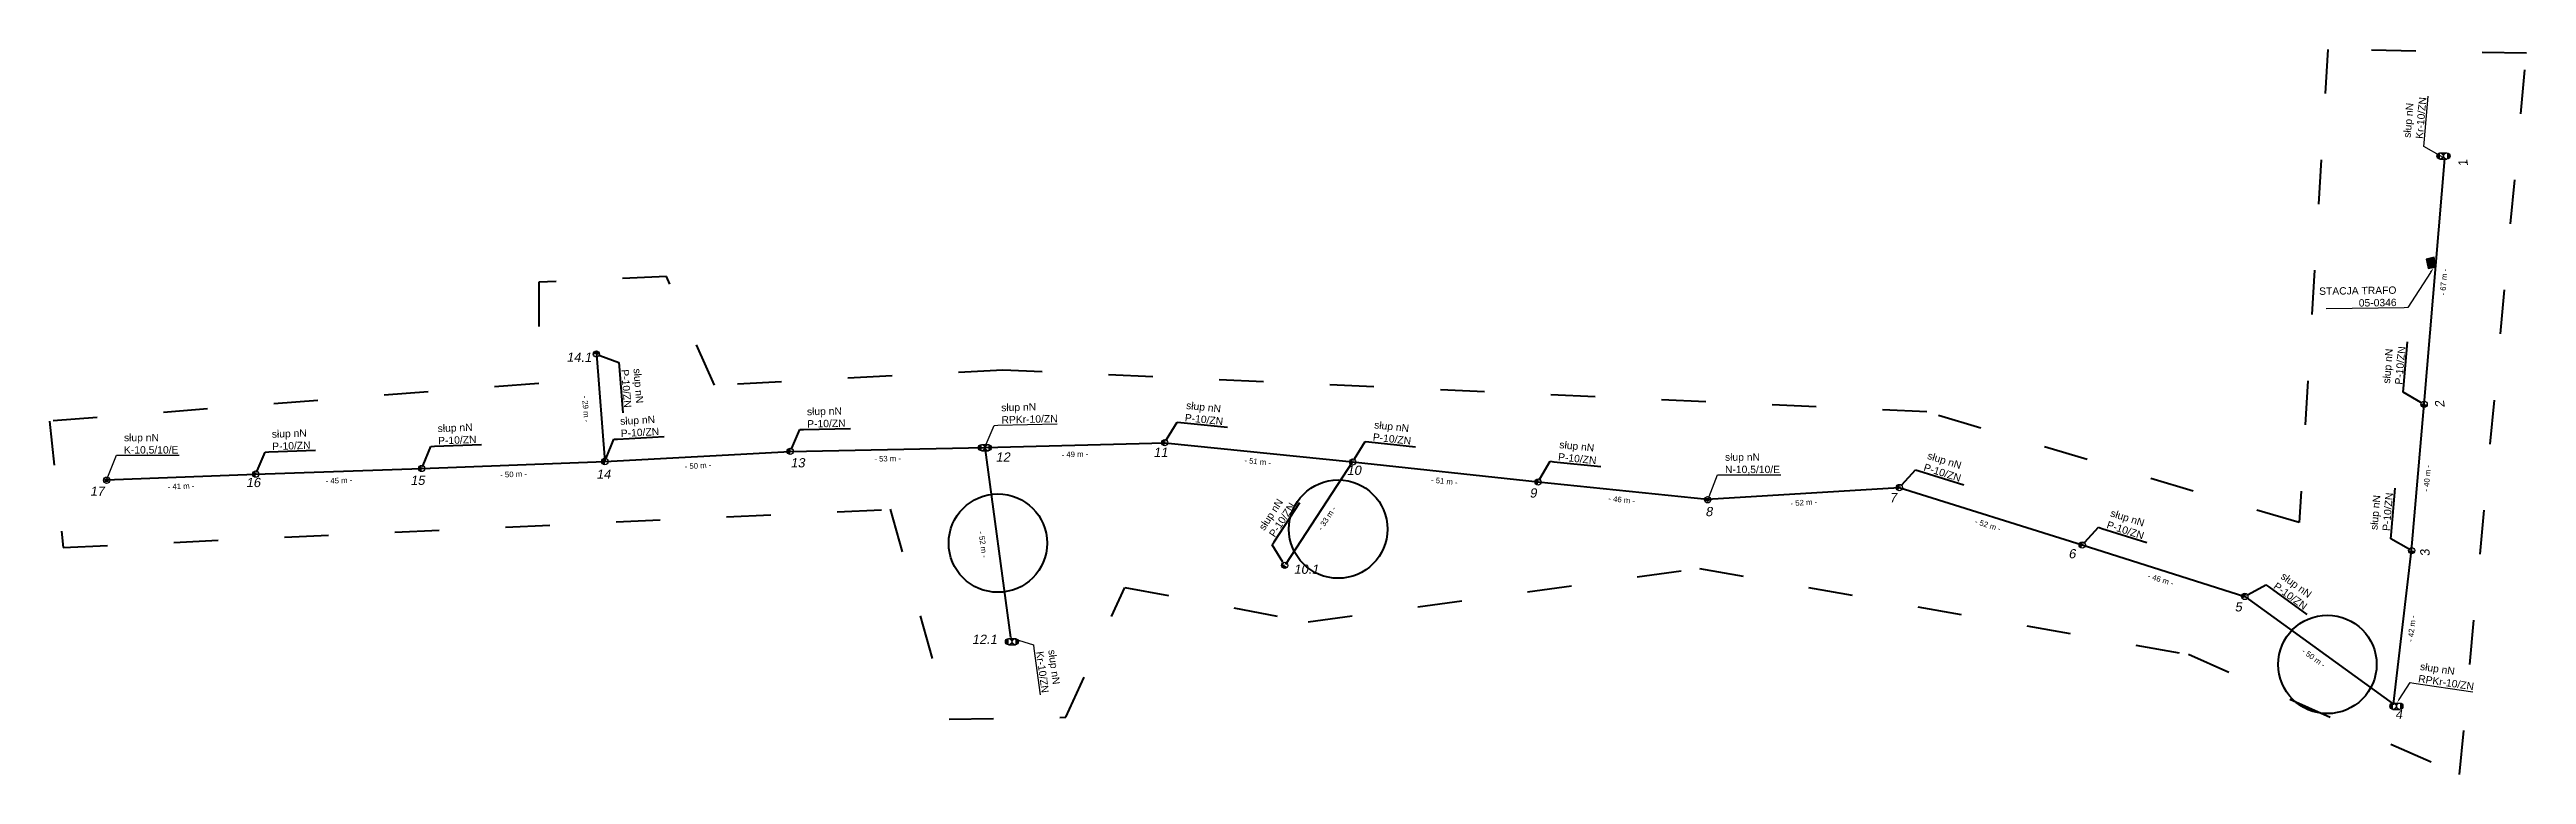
# Model space of a CAD drawing. Header units: metres. Extents: x 7547313 to 7555771, y 5771206 to 5789306.
# Drawn here: x 7555100 to 7555771, y 5789109 to 5789306 of the extents above; entities that cross this region are included whole.
import ezdxf
from ezdxf import colors
from ezdxf.entities.mleader import LeaderData, LeaderLine
from ezdxf.math import Vec2, Vec3

# ---------------------------------------------------------------- set-up
doc = ezdxf.new("R2010")
doc.units = ezdxf.units.M
doc.linetypes.add('GCAD_ISO03W100', pattern=[30, 12, -18])
for name, color, linetype, lineweight in [('!TELE', 30, 'SCARPLINE1A', 50), ('!trafo_05-0346', 6, 'GCAD_ISO03W100', 50), ('_MM LINIA Sn', 40, 'Continuous', 30), ('_numery', 7, 'Continuous', 40), ('_PRZEWIESZENIA', 6, 'Continuous', 50)]:
    doc.layers.add(name, color=color, linetype=linetype, lineweight=lineweight)
for name, color, linetype in [('!wymiary', 7, 'Continuous'), ('_MM opisy', 7, 'Continuous'), ('_MM slupy', 5, 'Continuous'), ('_mm trafo', 3, 'Continuous')]:
    doc.layers.add(name, color=color, linetype=linetype)
doc.layers.add('_arkusze model', color=7, linetype='Continuous', lineweight=50, plot=False)
doc.styles.get("Standard").update_dxf_attribs({"font": 'arial.ttf'})
doc.linetypes.add('SCARPLINE1A', pattern='A,2,[150,AAA.SHX,S=1,R=0,X=0,Y=0],1e-11', length=2)
doc.dimstyles.new('opis linie', dxfattribs={"dimtxt": 1.5, "dimasz": 0.18, "dimexe": 0.18, "dimexo": 0.0625, "dimgap": 2.5, "dimtad": 4, "dimdec": 0, "dimzin": 0, "dimdsep": 46, "dimtxsty": 'Standard', "dimcen": 0.09, "dimse1": 1, "dimse2": 1, "dimsd1": 1, "dimsd2": 1, "dimclrt": 256, "dimadec": 0, "dimazin": 0, "dimtfac": 1, "dimtdec": 0, "dimtofl": 0, "dimtmove": 0, "dimatfit": 3, "dimfxl": 1, "dimtfill": 1, "dimtolj": 1, "dimtzin": 0, "dimarcsym": 0})

# ---------------------------------------------------------------- blocks, each defined once
blk = doc.blocks.new('*D22')
at = {"layer": 'Defpoints', "color": 0}
for p in [(7555353.15, 5789197.71), (7555359.42, 5789146.01), (7555360.16, 5789146.11)]:
    blk.add_point(p, dxfattribs=at)
at = {"layer": '!wymiary', "insert": (7555352.68, 5789171.37), "char_height": 1.5, "attachment_point": 5, "rotation": 277.73812, "bg_fill": 3, "box_fill_scale": 1.1, "bg_fill_color": 9, "bg_fill_true_color": 13158600, "bg_fill_transparency": 0}
blk.add_mtext('\\A1;- 52 m -', dxfattribs=at)
blk = doc.blocks.new('*D23')
at = {"layer": 'Defpoints', "color": 0}
for p in [(7555452.87, 5789193.76), (7555434.06, 5789166.34), (7555434.68, 5789165.93)]:
    blk.add_point(p, dxfattribs=at)
at = {"layer": '!wymiary', "insert": (7555445.89, 5789178.47), "char_height": 1.5, "attachment_point": 5, "rotation": 56.82809, "bg_fill": 3, "box_fill_scale": 1.1, "bg_fill_color": 9, "bg_fill_true_color": 13158600, "bg_fill_transparency": 0}
blk.add_mtext('\\A1;- 33 m -', dxfattribs=at)
blk = doc.blocks.new('*D24')
at = {"layer": 'Defpoints', "color": 0}
for p in [(7555247.91, 5789223.03), (7555249.44, 5789193.82), (7555250.19, 5789193.88)]:
    blk.add_point(p, dxfattribs=at)
at = {"layer": '!wymiary', "insert": (7555245.04, 5789208.14), "char_height": 1.5, "attachment_point": 5, "rotation": 274.47775, "bg_fill": 3, "box_fill_scale": 1.1, "bg_fill_color": 9, "bg_fill_true_color": 13158600, "bg_fill_transparency": 0}
blk.add_mtext('\\A1;- 29 m -', dxfattribs=at)
blk = doc.blocks.new('*D25')
at = {"layer": 'Defpoints', "color": 0}
for p in [(7555748.85, 5789276.09), (7555742.53, 5789209.48), (7555743.28, 5789209.42)]:
    blk.add_point(p, dxfattribs=at)
at = {"layer": '!wymiary', "insert": (7555748.57, 5789242.54), "char_height": 1.5, "attachment_point": 5, "rotation": 85.22021, "bg_fill": 3, "box_fill_scale": 1.1, "bg_fill_color": 9, "bg_fill_true_color": 13158600, "bg_fill_transparency": 0}
blk.add_mtext('\\A1;- 67 m -', dxfattribs=at)
blk = doc.blocks.new('*D26')
at = {"layer": 'Defpoints', "color": 0}
for p in [(7555743.28, 5789209.42), (7555739.14, 5789169.77), (7555739.89, 5789169.71)]:
    blk.add_point(p, dxfattribs=at)
at = {"layer": '!wymiary', "insert": (7555744.09, 5789189.35), "char_height": 1.5, "attachment_point": 5, "rotation": 85.1289, "bg_fill": 3, "box_fill_scale": 1.1, "bg_fill_color": 9, "bg_fill_true_color": 13158600, "bg_fill_transparency": 0}
blk.add_mtext('\\A1;- 40 m -', dxfattribs=at)
blk = doc.blocks.new('*D27')
at = {"layer": 'Defpoints', "color": 0}
for p in [(7555739.89, 5789169.71), (7555734.19, 5789128.12), (7555734.93, 5789128.03)]:
    blk.add_point(p, dxfattribs=at)
at = {"layer": '!wymiary', "insert": (7555739.9, 5789148.57), "char_height": 1.5, "attachment_point": 5, "rotation": 83.21209, "bg_fill": 3, "box_fill_scale": 1.1, "bg_fill_color": 9, "bg_fill_true_color": 13158600, "bg_fill_transparency": 0}
blk.add_mtext('\\A1;- 42 m -', dxfattribs=at)
blk = doc.blocks.new('*D28')
at = {"layer": 'Defpoints', "color": 0}
for p in [(7555694.67, 5789157.29), (7555695.11, 5789157.9), (7555734.93, 5789128.03)]:
    blk.add_point(p, dxfattribs=at)
at = {"layer": '!wymiary', "insert": (7555713.32, 5789140.63), "char_height": 1.5, "attachment_point": 5, "rotation": 323.98896, "bg_fill": 3, "box_fill_scale": 1.1, "bg_fill_color": 9, "bg_fill_true_color": 13158600, "bg_fill_transparency": 0}
blk.add_mtext('\\A1;- 50 m -', dxfattribs=at)
blk = doc.blocks.new('*D29')
at = {"layer": 'Defpoints', "color": 0}
for p in [(7555650.61, 5789171.25), (7555650.84, 5789171.96), (7555694.67, 5789157.29)]:
    blk.add_point(p, dxfattribs=at)
at = {"layer": '!wymiary', "insert": (7555671.88, 5789161.87), "char_height": 1.5, "attachment_point": 5, "rotation": 342.42715, "bg_fill": 3, "box_fill_scale": 1.1, "bg_fill_color": 9, "bg_fill_true_color": 13158600, "bg_fill_transparency": 0}
blk.add_mtext('\\A1;- 46 m -', dxfattribs=at)
blk = doc.blocks.new('*D30')
at = {"layer": 'Defpoints', "color": 0}
for p in [(7555601.02, 5789186.83), (7555601.25, 5789187.55), (7555650.61, 5789171.25)]:
    blk.add_point(p, dxfattribs=at)
at = {"layer": '!wymiary', "insert": (7555625.06, 5789176.64), "char_height": 1.5, "attachment_point": 5, "rotation": 342.54906, "bg_fill": 3, "box_fill_scale": 1.1, "bg_fill_color": 9, "bg_fill_true_color": 13158600, "bg_fill_transparency": 0}
blk.add_mtext('\\A1;- 52 m -', dxfattribs=at)
blk = doc.blocks.new('*D31')
at = {"layer": 'Defpoints', "color": 0}
for p in [(7555548.94, 5789184.45), (7555601.02, 5789186.83), (7555548.99, 5789183.7)]:
    blk.add_point(p, dxfattribs=at)
at = {"layer": '!wymiary', "insert": (7555575.16, 5789182.75), "char_height": 1.5, "attachment_point": 5, "rotation": 3.44908, "bg_fill": 3, "box_fill_scale": 1.1, "bg_fill_color": 9, "bg_fill_true_color": 13158600, "bg_fill_transparency": 0}
blk.add_mtext('\\A1;- 52 m -', dxfattribs=at)
blk = doc.blocks.new('*D32')
at = {"layer": 'Defpoints', "color": 0}
for p in [(7555503.12, 5789188.35), (7555503.19, 5789189.1), (7555548.99, 5789183.7)]:
    blk.add_point(p, dxfattribs=at)
at = {"layer": '!wymiary', "insert": (7555525.8, 5789183.52), "char_height": 1.5, "attachment_point": 5, "rotation": 354.21077, "bg_fill": 3, "box_fill_scale": 1.1, "bg_fill_color": 9, "bg_fill_true_color": 13158600, "bg_fill_transparency": 0}
blk.add_mtext('\\A1;- 46 m -', dxfattribs=at)
blk = doc.blocks.new('*D33')
at = {"layer": 'Defpoints', "color": 0}
for p in [(7555452.87, 5789193.76), (7555452.95, 5789194.5), (7555503.12, 5789188.35)]:
    blk.add_point(p, dxfattribs=at)
at = {"layer": '!wymiary', "insert": (7555477.73, 5789188.55), "char_height": 1.5, "attachment_point": 5, "rotation": 353.85627, "bg_fill": 3, "box_fill_scale": 1.1, "bg_fill_color": 9, "bg_fill_true_color": 13158600, "bg_fill_transparency": 0}
blk.add_mtext('\\A1;- 51 m -', dxfattribs=at)
blk = doc.blocks.new('*D34')
at = {"layer": 'Defpoints', "color": 0}
for p in [(7555401.95, 5789198.99), (7555402.02, 5789199.73), (7555452.87, 5789193.76)]:
    blk.add_point(p, dxfattribs=at)
at = {"layer": '!wymiary', "insert": (7555427.15, 5789193.87), "char_height": 1.5, "attachment_point": 5, "rotation": 354.13762, "bg_fill": 3, "box_fill_scale": 1.1, "bg_fill_color": 9, "bg_fill_true_color": 13158600, "bg_fill_transparency": 0}
blk.add_mtext('\\A1;- 51 m -', dxfattribs=at)
blk = doc.blocks.new('*D35')
at = {"layer": 'Defpoints', "color": 0}
for p in [(7555353.13, 5789198.46), (7555353.15, 5789197.71), (7555401.95, 5789198.99)]:
    blk.add_point(p, dxfattribs=at)
at = {"layer": '!wymiary', "insert": (7555377.61, 5789195.84), "char_height": 1.5, "attachment_point": 5, "rotation": 1.49215, "bg_fill": 3, "box_fill_scale": 1.1, "bg_fill_color": 9, "bg_fill_true_color": 13158600, "bg_fill_transparency": 0}
blk.add_mtext('\\A1;- 49 m -', dxfattribs=at)
blk = doc.blocks.new('*D36')
at = {"layer": 'Defpoints', "color": 0}
for p in [(7555300.44, 5789197.38), (7555353.15, 5789197.71), (7555300.45, 5789196.63)]:
    blk.add_point(p, dxfattribs=at)
at = {"layer": '!wymiary', "insert": (7555326.85, 5789194.66), "char_height": 1.5, "attachment_point": 5, "rotation": 1.17506, "bg_fill": 3, "box_fill_scale": 1.1, "bg_fill_color": 9, "bg_fill_true_color": 13158600, "bg_fill_transparency": 0}
blk.add_mtext('\\A1;- 53 m -', dxfattribs=at)
blk = doc.blocks.new('*D37')
at = {"layer": 'Defpoints', "color": 0}
for p in [(7555250.15, 5789194.62), (7555250.19, 5789193.88), (7555300.45, 5789196.63)]:
    blk.add_point(p, dxfattribs=at)
at = {"layer": '!wymiary', "insert": (7555275.46, 5789192.74), "char_height": 1.5, "attachment_point": 5, "rotation": 3.14176, "bg_fill": 3, "box_fill_scale": 1.1, "bg_fill_color": 9, "bg_fill_true_color": 13158600, "bg_fill_transparency": 0}
blk.add_mtext('\\A1;- 50 m -', dxfattribs=at)
blk = doc.blocks.new('*D38')
at = {"layer": 'Defpoints', "color": 0}
for p in [(7555200.52, 5789192.74), (7555200.55, 5789191.99), (7555250.19, 5789193.88)]:
    blk.add_point(p, dxfattribs=at)
at = {"layer": '!wymiary', "insert": (7555225.46, 5789190.42), "char_height": 1.5, "attachment_point": 5, "rotation": 2.17467, "bg_fill": 3, "box_fill_scale": 1.1, "bg_fill_color": 9, "bg_fill_true_color": 13158600, "bg_fill_transparency": 0}
blk.add_mtext('\\A1;- 50 m -', dxfattribs=at)
blk = doc.blocks.new('*D39')
at = {"layer": 'Defpoints', "color": 0}
for p in [(7555155.52, 5789191.22), (7555200.55, 5789191.99), (7555155.55, 5789190.47)]:
    blk.add_point(p, dxfattribs=at)
at = {"layer": '!wymiary', "insert": (7555178.13, 5789188.72), "char_height": 1.5, "attachment_point": 5, "rotation": 1.92814, "bg_fill": 3, "box_fill_scale": 1.1, "bg_fill_color": 9, "bg_fill_true_color": 13158600, "bg_fill_transparency": 0}
blk.add_mtext('\\A1;- 45 m -', dxfattribs=at)
blk = doc.blocks.new('*D40')
at = {"layer": 'Defpoints', "color": 0}
for p in [(7555114.93, 5789189.66), (7555114.96, 5789188.91), (7555155.55, 5789190.47)]:
    blk.add_point(p, dxfattribs=at)
at = {"layer": '!wymiary', "insert": (7555135.35, 5789187.19), "char_height": 1.5, "attachment_point": 5, "rotation": 2.2097, "bg_fill": 3, "box_fill_scale": 1.1, "bg_fill_color": 9, "bg_fill_true_color": 13158600, "bg_fill_transparency": 0}
blk.add_mtext('\\A1;- 41 m -', dxfattribs=at)
blk = doc.blocks.new('ZN')
at = {"layer": '_MM slupy', "transparency": 33554687}
h = blk.add_hatch(color=256, dxfattribs=at)
h.dxf.hatch_style = 1
h.paths.add_polyline_path([(0, -0.86), (0, 0.86, 1)])
at = {"layer": '_MM slupy'}
blk.add_circle((0, 0), 0.857, dxfattribs=at)
blk = doc.blocks.new('R')
at = {"layer": '_MM slupy', "transparency": 33554687}
h = blk.add_hatch(color=256, dxfattribs=at)
h.dxf.hatch_style = 1
h.paths.add_polyline_path([(-0.93, -0.86), (-0.93, 0.86, 1)])
h = blk.add_hatch(color=256, dxfattribs=at)
h.dxf.hatch_style = 1
h.paths.add_polyline_path([(0.93, 0.86), (0.93, -0.86, 1)])
at = {"layer": '_MM slupy'}
for points in [[(-0.93, 0.86), (0.93, 0.86)], [(-0.93, -0.86), (0.93, -0.86)]]:
    blk.add_lwpolyline(points, dxfattribs=at)
for centre in [(-0.93, 0), (0.93, 0)]:
    blk.add_circle(centre, 0.857, dxfattribs=at)
blk = doc.blocks.new('E')
at = {"layer": '_MM slupy'}
h = blk.add_hatch(color=256, dxfattribs=at)
h.dxf.hatch_style = 1
h.paths.add_polyline_path([(0.27, 0.37, 1), (-0.27, -0.37, 1)])
for radius in [0.857, 0.457]:
    blk.add_circle((0, 0), radius, dxfattribs=at)
blk = doc.blocks.new('trafo')
at = {"layer": '_mm trafo'}
h = blk.add_hatch(color=256, dxfattribs=at)
h.dxf.hatch_style = 1
h.paths.add_polyline_path([(-1.15, 1.02), (-0.52, -1.51), (1.64, -0.96), (1.01, 1.59)])
at = {"layer": '_MM LINIA Sn', "color": 2, "lineweight": 60}
for p, q in [((0.58, 0.02), (-0.43, 0.9)), ((-0.32, -0.23), (0.58, 0.02)), ((0.58, -0.92), (-0.32, -0.23)), ((0.55, -0.72), (0.41, -0.9)), ((0.41, -0.9), (0.58, -0.92)), ((0.58, -0.92), (0.55, -0.72))]:
    blk.add_line(p, q, dxfattribs=at)
at = {"layer": '_mm trafo', "flags": 128}
blk.add_lwpolyline([(-0.52, -1.52), (1.64, -0.96), (0.98, 1.58), (-1.17, 0.99), (-0.52, -1.52)], close=True, dxfattribs=at)
blk = doc.blocks.new('q')
at = {"layer": '_MM slupy'}
blk.add_blockref('ZN', (0, 0), dxfattribs=at)
at = {"layer": '_MM opisy'}
ml = blk.add_multileader_mtext('Standard', dxfattribs=at)
ml.set_content('\\pxql;słup nN\\PP-10/ZN', color=256)
ml.set_leader_properties()
ml.build(insert=Vec2(0, 0))
ml.multileader.update_dxf_attribs({"has_text_frame": 1, "text_left_attachment_type": 5, "text_right_attachment_type": 5, "dogleg_length": 1, "arrow_head_size": 1})
ctx = ml.context
ctx.base_point, ctx.char_height, ctx.arrow_head_size, ctx.landing_gap_size, ctx.plane_origin = Vec3(3.75, 5.9), 2, 1, 1, Vec3(1.72, -1.42)
ctx.left_attachment, ctx.right_attachment = 5, 5
notes = []
notes.append((ctx, [(0, (1, 1, 0), (2.75, 5.9), (1, 0), 1, [(0, [(0, 0), (2.75, 5.9)], 0, [])])]))
ctx.mtext.insert, ctx.mtext.flow_direction = Vec3(4.75, 11.7), 5
ctx.mtext.has_bg_fill, ctx.mtext.bg_color, ctx.mtext.bg_scale_factor, ctx.mtext.bg_transparency, ctx.mtext.use_window_bg_color = 1, -1023410175, 1, 0, 1
for ctx, leaders in notes:
    for number, flags, end, landing, length, lines in leaders:
        leader = LeaderData()
        leader.index, (leader.has_last_leader_line, leader.has_dogleg_vector, leader.attachment_direction) = number, flags
        leader.last_leader_point, leader.dogleg_vector, leader.dogleg_length = Vec3(end), Vec3(landing), length
        for number, points, colour, breaks in lines:
            line = LeaderLine()
            line.index, line.vertices, line.color, line.breaks = number, Vec3.list(points), colors.encode_raw_color(colour), breaks
            leader.lines.append(line)
        ctx.leaders.append(leader)

msp = doc.modelspace()

# ---------------------------------------------------------------- linework, layer by layer
at = {"layer": '!TELE'}
for points in [[(7555114.96, 5789188.91), (7555155.55, 5789190.47), (7555200.55, 5789191.99), (7555250.19, 5789193.88), (7555300.45, 5789196.63), (7555353.15, 5789197.71), (7555401.95, 5789198.99), (7555452.87, 5789193.76), (7555503.12, 5789188.35), (7555548.99, 5789183.7), (7555601.02, 5789186.83), (7555650.61, 5789171.25), (7555694.67, 5789157.29), (7555734.93, 5789128.03), (7555739.89, 5789169.71), (7555743.28, 5789209.42), (7555748.85, 5789276.09)], [(7555353.15, 5789197.71), (7555360.16, 5789146.11)], [(7555452.87, 5789193.76), (7555434.68, 5789165.93)]]:
    msp.add_lwpolyline(points, dxfattribs=at)
at = {"layer": '!TELE', "elevation": 186.57}
msp.add_lwpolyline([(7555247.91, 5789223.03), (7555250.19, 5789193.88)], dxfattribs=at)

# ---------------------------------------------------------------- next in the draw order: dimensions: what is measured, and where the dimension line sits
at = {"layer": '!wymiary'}
for p1, p2, picture, middle in [((7555748.85, 5789276.09), (7555743.28, 5789209.42), '*D25', (7555748.57, 5789242.54)), ((7555247.91, 5789223.03), (7555250.19, 5789193.88), '*D24', (7555245.04, 5789208.14)), ((7555353.15, 5789197.71), (7555360.16, 5789146.11), '*D22', (7555352.68, 5789171.37)), ((7555452.87, 5789193.76), (7555434.68, 5789165.93), '*D23', (7555445.89, 5789178.47))]:
    dim = msp.add_aligned_dim(p1=p1, p2=p2, distance=-0.75, dimstyle='opis linie', override={"dimpost": '- <> m -'}, dxfattribs=at)
    dim.commit()
    dim.dimension.update_dxf_attribs({"geometry": picture, "text_midpoint": middle})

# ---------------------------------------------------------------- next in the draw order: linework, layer by layer
at = {"layer": '_PRZEWIESZENIA', "color": 3}
msp.add_circle((7555356.74, 5789171.75), 13.34, dxfattribs=at)

# ---------------------------------------------------------------- next in the draw order: block references
at = {"layer": '!TELE', "rotation": 274.4777501334597}
msp.add_blockref('q', (7555247.91, 5789223.03), dxfattribs=at)
at = {"layer": '_arkusze model', "rotation": 357.3066721443945}
msp.add_blockref('trafo', (7555744.94, 5789247.74), dxfattribs=at)

# ---------------------------------------------------------------- next in the draw order: texts
at = {"layer": '_numery', "oblique": 10}
for s, rotation, p in [('1', 98.77443, (7555755.21, 5789274.02)), ('12.1', 359.89377, (7555349.7, 5789144.42))]:
    msp.add_text(s, height=2.5, rotation=rotation, dxfattribs=at).set_placement(p)

# ---------------------------------------------------------------- next in the draw order: dimensions: what is measured, and where the dimension line sits
at = {"layer": '!wymiary'}
dim = msp.add_aligned_dim(p1=(7555743.28, 5789209.42), p2=(7555739.89, 5789169.71), distance=-0.75, dimstyle='opis linie', override={"dimpost": '- <> m -'}, dxfattribs=at)
dim.commit()
dim.dimension.update_dxf_attribs({"geometry": '*D26', "text_midpoint": (7555744.09, 5789189.35)})

# ---------------------------------------------------------------- next in the draw order: leaders
at = {"layer": '_MM opisy'}
ml = msp.add_multileader_mtext('Standard', dxfattribs=at)
ml.set_content('\\pxql;słup nN\\PKr-10/ZN', color=256)
ml.set_leader_properties()
ml.build(insert=Vec2(0, 0))
ml.multileader.update_dxf_attribs({"has_text_frame": 1, "text_left_attachment_type": 5, "text_right_attachment_type": 5, "dogleg_length": 1, "arrow_head_size": 1})
ctx = ml.context
ctx.base_point, ctx.char_height, ctx.arrow_head_size, ctx.landing_gap_size, ctx.plane_origin, ctx.plane_x_axis, ctx.plane_y_axis = Vec3(7555743.28, 5789280.32), 2, 1, 1, Vec3(7555750.41, 5789277.68), Vec3(0.083326, 0.996522), Vec3(-0.996522, 0.083326)
ctx.left_attachment, ctx.right_attachment = 5, 5
notes = []
notes.append((ctx, [(0, (1, 1, 0), (7555743.2, 5789279.33), (0.083326, 0.996522), 1, [(0, [(7555748.85, 5789276.09), (7555743.2, 5789279.33)], 0, [])])]))
ctx.mtext.insert, ctx.mtext.text_direction, ctx.mtext.flow_direction = Vec3(7555737.62, 5789281.8), Vec3(0.083326, 0.996522), 5
ctx.mtext.has_bg_fill, ctx.mtext.bg_color, ctx.mtext.bg_scale_factor, ctx.mtext.bg_transparency, ctx.mtext.use_window_bg_color = 1, -1023410175, 1, 0, 1
ml = msp.add_multileader_mtext('Standard', dxfattribs=at)
ml.set_content('\\pxql;słup nN\\PKr-10/ZN', color=256)
ml.set_leader_properties()
ml.build(insert=Vec2(0, 0))
ml.multileader.update_dxf_attribs({"has_text_frame": 1, "text_left_attachment_type": 5, "text_right_attachment_type": 5, "dogleg_length": 1, "arrow_head_size": 1})
ctx = ml.context
ctx.base_point, ctx.char_height, ctx.arrow_head_size, ctx.landing_gap_size, ctx.plane_origin, ctx.plane_x_axis, ctx.plane_y_axis = Vec3(7555366.51, 5789143.19), 2, 1, 1, Vec3(7555358.98, 5789144.22), Vec3(0.134645, -0.990894), Vec3(0.990894, 0.134645)
ctx.left_attachment, ctx.right_attachment = 5, 5
notes.append((ctx, [(0, (1, 1, 0), (7555366.38, 5789144.18), (0.134645, -0.990894), 1, [(0, [(7555360.16, 5789146.11), (7555366.38, 5789144.18)], 0, [])])]))
ctx.mtext.insert, ctx.mtext.text_direction, ctx.mtext.flow_direction = Vec3(7555372.36, 5789142.97), Vec3(0.134645, -0.990894), 5
ctx.mtext.has_bg_fill, ctx.mtext.bg_color, ctx.mtext.bg_scale_factor, ctx.mtext.bg_transparency, ctx.mtext.use_window_bg_color = 1, -1023410175, 1, 0, 1
for ctx, leaders in notes:
    for number, flags, end, landing, length, lines in leaders:
        leader = LeaderData()
        leader.index, (leader.has_last_leader_line, leader.has_dogleg_vector, leader.attachment_direction) = number, flags
        leader.last_leader_point, leader.dogleg_vector, leader.dogleg_length = Vec3(end), Vec3(landing), length
        for number, points, colour, breaks in lines:
            line = LeaderLine()
            line.index, line.vertices, line.color, line.breaks = number, Vec3.list(points), colors.encode_raw_color(colour), breaks
            leader.lines.append(line)
        ctx.leaders.append(leader)

# ---------------------------------------------------------------- next in the draw order: block references
at = {"layer": '!TELE', "rotation": 85.22021467403857}
msp.add_blockref('q', (7555743.28, 5789209.42), dxfattribs=at)
for p in [(7555748.5, 5789276.74), (7555360.55, 5789145.03)]:
    msp.add_blockref('R', p)

# ---------------------------------------------------------------- next in the draw order: texts
at = {"layer": '_numery', "oblique": 10}
msp.add_text('14.1', height=2.5, rotation=359.89377, dxfattribs=at).set_placement((7555239.8, 5789220.93))

# ---------------------------------------------------------------- next in the draw order: dimensions: what is measured, and where the dimension line sits
at = {"layer": '!wymiary'}
dim = msp.add_aligned_dim(p1=(7555739.89, 5789169.71), p2=(7555734.93, 5789128.03), distance=-0.75, dimstyle='opis linie', override={"dimpost": '- <> m -'}, dxfattribs=at)
dim.commit()
dim.dimension.update_dxf_attribs({"geometry": '*D27', "text_midpoint": (7555739.9, 5789148.57)})

# ---------------------------------------------------------------- next in the draw order: leaders
at = {"layer": '_mm trafo', "color": 3}
ml = msp.add_multileader_mtext('Standard', dxfattribs=at)
ml.set_content('STACJA TRAFO\\P05-0346', color=3)
ml.set_leader_properties()
ml.build(insert=Vec2(0, 0))
ml.multileader.update_dxf_attribs({"has_text_frame": 1, "text_left_attachment_type": 5, "text_right_attachment_type": 5, "dogleg_length": 1, "arrow_head_size": 1.5})
ctx = ml.context
ctx.base_point, ctx.char_height, ctx.arrow_head_size, ctx.plane_origin, ctx.plane_x_axis, ctx.plane_y_axis = Vec3(7555713.13, 5789235.24), 2, 1.5, Vec3(7555749.08, 5789215.65), Vec3(0.999891, 0.014731), Vec3(-0.014731, 0.999891)
ctx.left_attachment, ctx.right_attachment, ctx.text_align_type, ctx.attachment_type = 5, 5, 2, 2
notes = []
notes.append((ctx, [(0, (1, 1, 0), (7555738.83, 5789235.62), (-0.999891, -0.014731), 1, [(0, [(7555745.84, 5789246.46)], 0, [])])]))
ctx.mtext.insert, ctx.mtext.text_direction, ctx.mtext.rotation, ctx.mtext.alignment, ctx.mtext.flow_direction = Vec3(7555735.75, 5789241.39), Vec3(0.999891, 0.014731), 6.129723, 3, 5
ctx.mtext.has_bg_fill, ctx.mtext.bg_color, ctx.mtext.bg_scale_factor, ctx.mtext.bg_transparency, ctx.mtext.use_window_bg_color = 1, -1073741824, 1, 0, 1
for ctx, leaders in notes:
    for number, flags, end, landing, length, lines in leaders:
        leader = LeaderData()
        leader.index, (leader.has_last_leader_line, leader.has_dogleg_vector, leader.attachment_direction) = number, flags
        leader.last_leader_point, leader.dogleg_vector, leader.dogleg_length = Vec3(end), Vec3(landing), length
        for number, points, colour, breaks in lines:
            line = LeaderLine()
            line.index, line.vertices, line.color, line.breaks = number, Vec3.list(points), colors.encode_raw_color(colour), breaks
            leader.lines.append(line)
        ctx.leaders.append(leader)

# ---------------------------------------------------------------- next in the draw order: block references
at = {"layer": '!TELE', "rotation": 85.12890198385236}
msp.add_blockref('q', (7555739.89, 5789169.71), dxfattribs=at)

# ---------------------------------------------------------------- next in the draw order: texts
at = {"layer": '_numery', "oblique": 10}
msp.add_text('2', height=2.5, rotation=98.77443, dxfattribs=at).set_placement((7555748.91, 5789208.6))

# ---------------------------------------------------------------- next in the draw order: dimensions: what is measured, and where the dimension line sits
at = {"layer": '!wymiary'}
dim = msp.add_aligned_dim(p1=(7555734.93, 5789128.03), p2=(7555694.67, 5789157.29), distance=-0.75, dimstyle='opis linie', override={"dimpost": '- <> m -'}, dxfattribs=at)
dim.commit()
dim.dimension.update_dxf_attribs({"geometry": '*D28', "text_midpoint": (7555713.32, 5789140.63)})

# ---------------------------------------------------------------- next in the draw order: texts
at = {"layer": '_numery', "oblique": 10}
msp.add_text('3', height=2.5, rotation=98.77443, dxfattribs=at).set_placement((7555744.92, 5789168.3))

# ---------------------------------------------------------------- next in the draw order: dimensions: what is measured, and where the dimension line sits
at = {"layer": '!wymiary'}
dim = msp.add_aligned_dim(p1=(7555694.67, 5789157.29), p2=(7555650.61, 5789171.25), distance=-0.75, dimstyle='opis linie', override={"dimpost": '- <> m -'}, dxfattribs=at)
dim.commit()
dim.dimension.update_dxf_attribs({"geometry": '*D29', "text_midpoint": (7555671.88, 5789161.87)})

# ---------------------------------------------------------------- next in the draw order: leaders
at = {"layer": '_MM opisy'}
ml = msp.add_multileader_mtext('Standard', dxfattribs=at)
ml.set_content('\\pxql;słup nN\\PRPKr-10/ZN', color=256)
ml.set_leader_properties()
ml.build(insert=Vec2(0, 0))
ml.multileader.update_dxf_attribs({"has_text_frame": 1, "text_left_attachment_type": 5, "text_right_attachment_type": 5, "dogleg_length": 1, "arrow_head_size": 1})
ctx = ml.context
ctx.base_point, ctx.char_height, ctx.arrow_head_size, ctx.landing_gap_size, ctx.plane_origin, ctx.plane_x_axis, ctx.plane_y_axis = Vec3(7555740.52, 5789133.79), 2, 1, 1, Vec3(7555737.42, 5789126.81), Vec3(0.98921, -0.146506), Vec3(0.146506, 0.98921)
ctx.left_attachment, ctx.right_attachment = 5, 5
notes = []
notes.append((ctx, [(0, (1, 1, 0), (7555739.53, 5789133.94), (0.98921, -0.146506), 1, [(0, [(7555735.93, 5789128.47), (7555739.52, 5789133.9)], 0, [])])]))
ctx.mtext.insert, ctx.mtext.text_direction, ctx.mtext.flow_direction = Vec3(7555742.35, 5789139.35), Vec3(0.98921, -0.146506), 5
ctx.mtext.has_bg_fill, ctx.mtext.bg_color, ctx.mtext.bg_scale_factor, ctx.mtext.bg_transparency, ctx.mtext.use_window_bg_color = 1, -1023410175, 1, 0, 1
for ctx, leaders in notes:
    for number, flags, end, landing, length, lines in leaders:
        leader = LeaderData()
        leader.index, (leader.has_last_leader_line, leader.has_dogleg_vector, leader.attachment_direction) = number, flags
        leader.last_leader_point, leader.dogleg_vector, leader.dogleg_length = Vec3(end), Vec3(landing), length
        for number, points, colour, breaks in lines:
            line = LeaderLine()
            line.index, line.vertices, line.color, line.breaks = number, Vec3.list(points), colors.encode_raw_color(colour), breaks
            leader.lines.append(line)
        ctx.leaders.append(leader)

# ---------------------------------------------------------------- next in the draw order: block references
at = {"layer": '!TELE', "rotation": 323.9889623516407}
msp.add_blockref('q', (7555694.67, 5789157.29), dxfattribs=at)
msp.add_blockref('R', (7555735.76, 5789127.51))

# ---------------------------------------------------------------- next in the draw order: texts
at = {"layer": '_numery', "oblique": 10}
msp.add_text('4', height=2.5, rotation=359.89377, dxfattribs=at).set_placement((7555735.41, 5789124.07))

# ---------------------------------------------------------------- next in the draw order: dimensions: what is measured, and where the dimension line sits
at = {"layer": '!wymiary'}
dim = msp.add_aligned_dim(p1=(7555650.61, 5789171.25), p2=(7555601.02, 5789186.83), distance=-0.75, dimstyle='opis linie', override={"dimpost": '- <> m -'}, dxfattribs=at)
dim.commit()
dim.dimension.update_dxf_attribs({"geometry": '*D30', "text_midpoint": (7555625.06, 5789176.64)})

# ---------------------------------------------------------------- next in the draw order: linework, layer by layer
at = {"layer": '_PRZEWIESZENIA', "color": 3}
msp.add_circle((7555717.05, 5789138.85), 13.34, dxfattribs=at)

# ---------------------------------------------------------------- next in the draw order: block references
at = {"layer": '!TELE', "rotation": 342.4271457254514}
msp.add_blockref('q', (7555650.61, 5789171.25), dxfattribs=at)

# ---------------------------------------------------------------- next in the draw order: texts
at = {"layer": '_numery', "oblique": 10}
msp.add_text('5', height=2.5, rotation=359.89377, dxfattribs=at).set_placement((7555691.95, 5789153.22))

# ---------------------------------------------------------------- next in the draw order: dimensions: what is measured, and where the dimension line sits
at = {"layer": '!wymiary'}
dim = msp.add_aligned_dim(p1=(7555601.02, 5789186.83), p2=(7555548.99, 5789183.7), distance=-0.75, dimstyle='opis linie', override={"dimpost": '- <> m -'}, dxfattribs=at)
dim.commit()
dim.dimension.update_dxf_attribs({"geometry": '*D31', "text_midpoint": (7555575.16, 5789182.75)})

# ---------------------------------------------------------------- next in the draw order: block references
at = {"layer": '!TELE', "rotation": 342.5490562083629}
msp.add_blockref('q', (7555601.02, 5789186.83), dxfattribs=at)

# ---------------------------------------------------------------- next in the draw order: texts
at = {"layer": '_numery', "oblique": 10}
msp.add_text('6', height=2.5, rotation=359.89377, dxfattribs=at).set_placement((7555646.87, 5789167.63))

# ---------------------------------------------------------------- next in the draw order: dimensions: what is measured, and where the dimension line sits
at = {"layer": '!wymiary'}
dim = msp.add_aligned_dim(p1=(7555548.99, 5789183.7), p2=(7555503.12, 5789188.35), distance=-0.75, dimstyle='opis linie', override={"dimpost": '- <> m -'}, dxfattribs=at)
dim.commit()
dim.dimension.update_dxf_attribs({"geometry": '*D32', "text_midpoint": (7555525.8, 5789183.52)})

# ---------------------------------------------------------------- next in the draw order: texts
at = {"layer": '_numery', "oblique": 10}
msp.add_text('7', height=2.5, rotation=359.89377, dxfattribs=at).set_placement((7555598.38, 5789182.85))

# ---------------------------------------------------------------- next in the draw order: dimensions: what is measured, and where the dimension line sits
at = {"layer": '!wymiary'}
dim = msp.add_aligned_dim(p1=(7555503.12, 5789188.35), p2=(7555452.87, 5789193.76), distance=-0.75, dimstyle='opis linie', override={"dimpost": '- <> m -'}, dxfattribs=at)
dim.commit()
dim.dimension.update_dxf_attribs({"geometry": '*D33', "text_midpoint": (7555477.73, 5789188.55)})

# ---------------------------------------------------------------- next in the draw order: leaders
at = {"layer": '_MM opisy'}
ml = msp.add_multileader_mtext('Standard', dxfattribs=at)
ml.set_content('\\pxql;słup nN\\PN-10,5/10/E', color=256)
ml.set_leader_properties()
ml.build(insert=Vec2(0, 0))
ml.multileader.update_dxf_attribs({"has_text_frame": 1, "text_left_attachment_type": 5, "text_right_attachment_type": 5, "dogleg_length": 1, "arrow_head_size": 1})
ctx = ml.context
ctx.base_point, ctx.char_height, ctx.arrow_head_size, ctx.landing_gap_size, ctx.plane_origin = Vec3(7555552.8, 5789190.31), 2, 1, 1, Vec3(7555550.81, 5789182.09)
ctx.left_attachment, ctx.right_attachment = 5, 5
notes = []
notes.append((ctx, [(0, (1, 1, 0), (7555551.8, 5789190.31), (1, 0), 1, [(0, [(7555549.09, 5789183.51)], 0, [])])]))
ctx.mtext.insert, ctx.mtext.flow_direction = Vec3(7555553.8, 5789196.08), 5
ctx.mtext.has_bg_fill, ctx.mtext.bg_color, ctx.mtext.bg_scale_factor, ctx.mtext.bg_transparency, ctx.mtext.use_window_bg_color = 1, -1023410175, 1, 0, 1
for ctx, leaders in notes:
    for number, flags, end, landing, length, lines in leaders:
        leader = LeaderData()
        leader.index, (leader.has_last_leader_line, leader.has_dogleg_vector, leader.attachment_direction) = number, flags
        leader.last_leader_point, leader.dogleg_vector, leader.dogleg_length = Vec3(end), Vec3(landing), length
        for number, points, colour, breaks in lines:
            line = LeaderLine()
            line.index, line.vertices, line.color, line.breaks = number, Vec3.list(points), colors.encode_raw_color(colour), breaks
            leader.lines.append(line)
        ctx.leaders.append(leader)

# ---------------------------------------------------------------- next in the draw order: block references
at = {"layer": '!TELE', "rotation": 354.2107689666283}
msp.add_blockref('q', (7555503.12, 5789188.35), dxfattribs=at)
msp.add_blockref('E', (7555549.09, 5789183.51))

# ---------------------------------------------------------------- next in the draw order: texts
at = {"layer": '_numery', "oblique": 10}
msp.add_text('8', height=2.5, rotation=359.89377, dxfattribs=at).set_placement((7555548.48, 5789179.06))

# ---------------------------------------------------------------- next in the draw order: dimensions: what is measured, and where the dimension line sits
at = {"layer": '!wymiary'}
dim = msp.add_aligned_dim(p1=(7555452.87, 5789193.76), p2=(7555401.95, 5789198.99), distance=-0.75, dimstyle='opis linie', override={"dimpost": '- <> m -'}, dxfattribs=at)
dim.commit()
dim.dimension.update_dxf_attribs({"geometry": '*D34', "text_midpoint": (7555427.15, 5789193.87)})

# ---------------------------------------------------------------- next in the draw order: block references
at = {"layer": '!TELE'}
for p, rotation in [((7555452.87, 5789193.76), 353.8562707638941), ((7555434.47, 5789165.72), 56.82809043970897)]:
    msp.add_blockref('q', p, dxfattribs=dict(at, rotation=rotation))

# ---------------------------------------------------------------- next in the draw order: texts
at = {"layer": '_numery', "oblique": 10}
msp.add_text('9', height=2.5, rotation=359.89377, dxfattribs=at).set_placement((7555500.81, 5789184.11))

# ---------------------------------------------------------------- next in the draw order: dimensions: what is measured, and where the dimension line sits
at = {"layer": '!wymiary'}
dim = msp.add_aligned_dim(p1=(7555401.95, 5789198.99), p2=(7555353.15, 5789197.71), distance=-0.75, dimstyle='opis linie', override={"dimpost": '- <> m -'}, dxfattribs=at)
dim.commit()
dim.dimension.update_dxf_attribs({"geometry": '*D35', "text_midpoint": (7555377.61, 5789195.84)})

# ---------------------------------------------------------------- next in the draw order: linework, layer by layer
at = {"layer": '_PRZEWIESZENIA', "color": 3}
msp.add_circle((7555448.96, 5789175.55), 13.34, dxfattribs=at)

# ---------------------------------------------------------------- next in the draw order: block references
at = {"layer": '!TELE', "rotation": 354.1376204364718}
msp.add_blockref('q', (7555401.95, 5789198.99), dxfattribs=at)

# ---------------------------------------------------------------- next in the draw order: texts
at = {"layer": '_numery', "oblique": 10}
for s, p in [('10', (7555451.28, 5789190.27)), ('10.1', (7555436.91, 5789163.43))]:
    msp.add_text(s, height=2.5, rotation=359.89377, dxfattribs=at).set_placement(p)

# ---------------------------------------------------------------- next in the draw order: dimensions: what is measured, and where the dimension line sits
at = {"layer": '!wymiary'}
dim = msp.add_aligned_dim(p1=(7555353.15, 5789197.71), p2=(7555300.45, 5789196.63), distance=-0.75, dimstyle='opis linie', override={"dimpost": '- <> m -'}, dxfattribs=at)
dim.commit()
dim.dimension.update_dxf_attribs({"geometry": '*D36', "text_midpoint": (7555326.85, 5789194.66)})

# ---------------------------------------------------------------- next in the draw order: texts
at = {"layer": '_numery', "oblique": 10}
msp.add_text('11', height=2.5, rotation=359.89377, dxfattribs=at).set_placement((7555398.89, 5789195.15))

# ---------------------------------------------------------------- next in the draw order: dimensions: what is measured, and where the dimension line sits
at = {"layer": '!wymiary'}
dim = msp.add_aligned_dim(p1=(7555300.45, 5789196.63), p2=(7555250.19, 5789193.88), distance=-0.75, dimstyle='opis linie', override={"dimpost": '- <> m -'}, dxfattribs=at)
dim.commit()
dim.dimension.update_dxf_attribs({"geometry": '*D37', "text_midpoint": (7555275.46, 5789192.74)})

# ---------------------------------------------------------------- next in the draw order: leaders
at = {"layer": '_MM opisy'}
ml = msp.add_multileader_mtext('Standard', dxfattribs=at)
ml.set_content('słup nN\\P\\pxql;RPKr-10/ZN', color=256)
ml.set_leader_properties()
ml.build(insert=Vec2(0, 0))
ml.multileader.update_dxf_attribs({"has_text_frame": 1, "text_left_attachment_type": 5, "text_right_attachment_type": 5, "dogleg_length": 1, "arrow_head_size": 1})
ctx = ml.context
ctx.base_point, ctx.char_height, ctx.arrow_head_size, ctx.landing_gap_size, ctx.plane_origin, ctx.plane_x_axis, ctx.plane_y_axis = Vec3(7555356.75, 5789203.71), 2, 1, 1, Vec3(7555354.9, 5789196.34), Vec3(0.999661, 0.02604), Vec3(-0.02604, 0.999661)
ctx.left_attachment, ctx.right_attachment = 5, 5
notes = []
notes.append((ctx, [(0, (1, 1, 0), (7555355.75, 5789203.69), (0.999661, 0.02604), 1, [(0, [(7555353.15, 5789197.71), (7555355.75, 5789203.69)], 0, [])])]))
ctx.mtext.insert, ctx.mtext.text_direction, ctx.mtext.flow_direction = Vec3(7555357.6, 5789209.5), Vec3(0.999661, 0.02604), 5
ctx.mtext.has_bg_fill, ctx.mtext.bg_color, ctx.mtext.bg_scale_factor, ctx.mtext.bg_transparency, ctx.mtext.use_window_bg_color = 1, -1023410175, 1, 0, 1
for ctx, leaders in notes:
    for number, flags, end, landing, length, lines in leaders:
        leader = LeaderData()
        leader.index, (leader.has_last_leader_line, leader.has_dogleg_vector, leader.attachment_direction) = number, flags
        leader.last_leader_point, leader.dogleg_vector, leader.dogleg_length = Vec3(end), Vec3(landing), length
        for number, points, colour, breaks in lines:
            line = LeaderLine()
            line.index, line.vertices, line.color, line.breaks = number, Vec3.list(points), colors.encode_raw_color(colour), breaks
            leader.lines.append(line)
        ctx.leaders.append(leader)

# ---------------------------------------------------------------- next in the draw order: block references
at = {"layer": '!TELE', "rotation": 1.175058278395862}
msp.add_blockref('q', (7555300.45, 5789196.63), dxfattribs=at)
msp.add_blockref('R', (7555353.23, 5789197.63))

# ---------------------------------------------------------------- next in the draw order: texts
at = {"layer": '_numery', "oblique": 10}
msp.add_text('12', height=2.5, rotation=359.89377, dxfattribs=at).set_placement((7555356.12, 5789193.85))

# ---------------------------------------------------------------- next in the draw order: dimensions: what is measured, and where the dimension line sits
at = {"layer": '!wymiary'}
dim = msp.add_aligned_dim(p1=(7555250.19, 5789193.88), p2=(7555200.55, 5789191.99), distance=-0.75, dimstyle='opis linie', override={"dimpost": '- <> m -'}, dxfattribs=at)
dim.commit()
dim.dimension.update_dxf_attribs({"geometry": '*D38', "text_midpoint": (7555225.46, 5789190.42)})

# ---------------------------------------------------------------- next in the draw order: block references
at = {"layer": '!TELE', "rotation": 3.14176042694789}
msp.add_blockref('q', (7555250.19, 5789193.88), dxfattribs=at)

# ---------------------------------------------------------------- next in the draw order: texts
at = {"layer": '_numery', "oblique": 10}
msp.add_text('13', height=2.5, rotation=359.89377, dxfattribs=at).set_placement((7555300.51, 5789192.3))

# ---------------------------------------------------------------- next in the draw order: dimensions: what is measured, and where the dimension line sits
at = {"layer": '!wymiary'}
dim = msp.add_aligned_dim(p1=(7555200.55, 5789191.99), p2=(7555155.55, 5789190.47), distance=-0.75, dimstyle='opis linie', override={"dimpost": '- <> m -'}, dxfattribs=at)
dim.commit()
dim.dimension.update_dxf_attribs({"geometry": '*D39', "text_midpoint": (7555178.13, 5789188.72)})

# ---------------------------------------------------------------- next in the draw order: block references
at = {"layer": '!TELE', "rotation": 2.174671167279271}
msp.add_blockref('q', (7555200.55, 5789191.99), dxfattribs=at)

# ---------------------------------------------------------------- next in the draw order: texts
at = {"layer": '_numery', "oblique": 10}
msp.add_text('14', height=2.5, rotation=359.89377, dxfattribs=at).set_placement((7555247.88, 5789189.21))

# ---------------------------------------------------------------- next in the draw order: dimensions: what is measured, and where the dimension line sits
at = {"layer": '!wymiary'}
dim = msp.add_aligned_dim(p1=(7555155.55, 5789190.47), p2=(7555114.96, 5789188.91), distance=-0.75, dimstyle='opis linie', override={"dimpost": '- <> m -'}, dxfattribs=at)
dim.commit()
dim.dimension.update_dxf_attribs({"geometry": '*D40', "text_midpoint": (7555135.35, 5789187.19)})

# ---------------------------------------------------------------- next in the draw order: block references
at = {"layer": '!TELE', "rotation": 1.928143986766865}
msp.add_blockref('q', (7555155.55, 5789190.47), dxfattribs=at)

# ---------------------------------------------------------------- next in the draw order: texts
at = {"layer": '_numery', "oblique": 10}
msp.add_text('15', height=2.5, rotation=359.89377, dxfattribs=at).set_placement((7555197.51, 5789187.55))

# ---------------------------------------------------------------- next in the draw order: leaders
at = {"layer": '_MM opisy'}
ml = msp.add_multileader_mtext('Standard', dxfattribs=at)
ml.set_content('\\pxql;słup nN\\PK-10,5/10/E', color=256)
ml.set_leader_properties()
ml.build(insert=Vec2(0, 0))
ml.multileader.update_dxf_attribs({"has_text_frame": 1, "text_left_attachment_type": 5, "text_right_attachment_type": 5, "dogleg_length": 1, "arrow_head_size": 1})
ctx = ml.context
ctx.base_point, ctx.char_height, ctx.arrow_head_size, ctx.landing_gap_size, ctx.plane_origin = Vec3(7555118.88, 5789195.61), 2, 1, 1, Vec3(7555116.89, 5789187.39)
ctx.left_attachment, ctx.right_attachment = 5, 5
notes = []
notes.append((ctx, [(0, (1, 1, 0), (7555117.88, 5789195.61), (1, 0), 1, [(0, [(7555115.17, 5789188.81)], 0, [])])]))
ctx.mtext.insert, ctx.mtext.flow_direction = Vec3(7555119.88, 5789201.38), 5
ctx.mtext.has_bg_fill, ctx.mtext.bg_color, ctx.mtext.bg_scale_factor, ctx.mtext.bg_transparency, ctx.mtext.use_window_bg_color = 1, -1023410175, 1, 0, 1
for ctx, leaders in notes:
    for number, flags, end, landing, length, lines in leaders:
        leader = LeaderData()
        leader.index, (leader.has_last_leader_line, leader.has_dogleg_vector, leader.attachment_direction) = number, flags
        leader.last_leader_point, leader.dogleg_vector, leader.dogleg_length = Vec3(end), Vec3(landing), length
        for number, points, colour, breaks in lines:
            line = LeaderLine()
            line.index, line.vertices, line.color, line.breaks = number, Vec3.list(points), colors.encode_raw_color(colour), breaks
            leader.lines.append(line)
        ctx.leaders.append(leader)

# ---------------------------------------------------------------- next in the draw order: linework, layer by layer
at = {"layer": '!trafo_05-0346'}
msp.add_lwpolyline([(7555099.7, 5789204.84), (7555103.41, 5789170.57), (7555327.5, 5789180.92), (7555343.54, 5789124), (7555375.11, 5789124.51), (7555391.15, 5789159.71), (7555440.83, 5789150.39), (7555546.92, 5789164.88), (7555679.41, 5789141.59), (7555752.9, 5789108.99), (7555771.01, 5789304.61), (7555717.19, 5789305.65), (7555709.42, 5789177.3), (7555608.51, 5789207.32), (7555358.03, 5789218.7), (7555279.88, 5789214.56), (7555266.95, 5789244.06), (7555232.27, 5789242.51), (7555232.27, 5789215.08)], close=True, dxfattribs=at)

# ---------------------------------------------------------------- next in the draw order: block references
msp.add_blockref('E', (7555115.17, 5789188.81))

# ---------------------------------------------------------------- next in the draw order: texts
at = {"layer": '_numery', "oblique": 10}
for s, p in [('17', (7555110.66, 5789184.58)), ('16', (7555152.95, 5789186.95))]:
    msp.add_text(s, height=2.5, rotation=359.89377, dxfattribs=at).set_placement(p)

doc.saveas('drawing.dxf')
